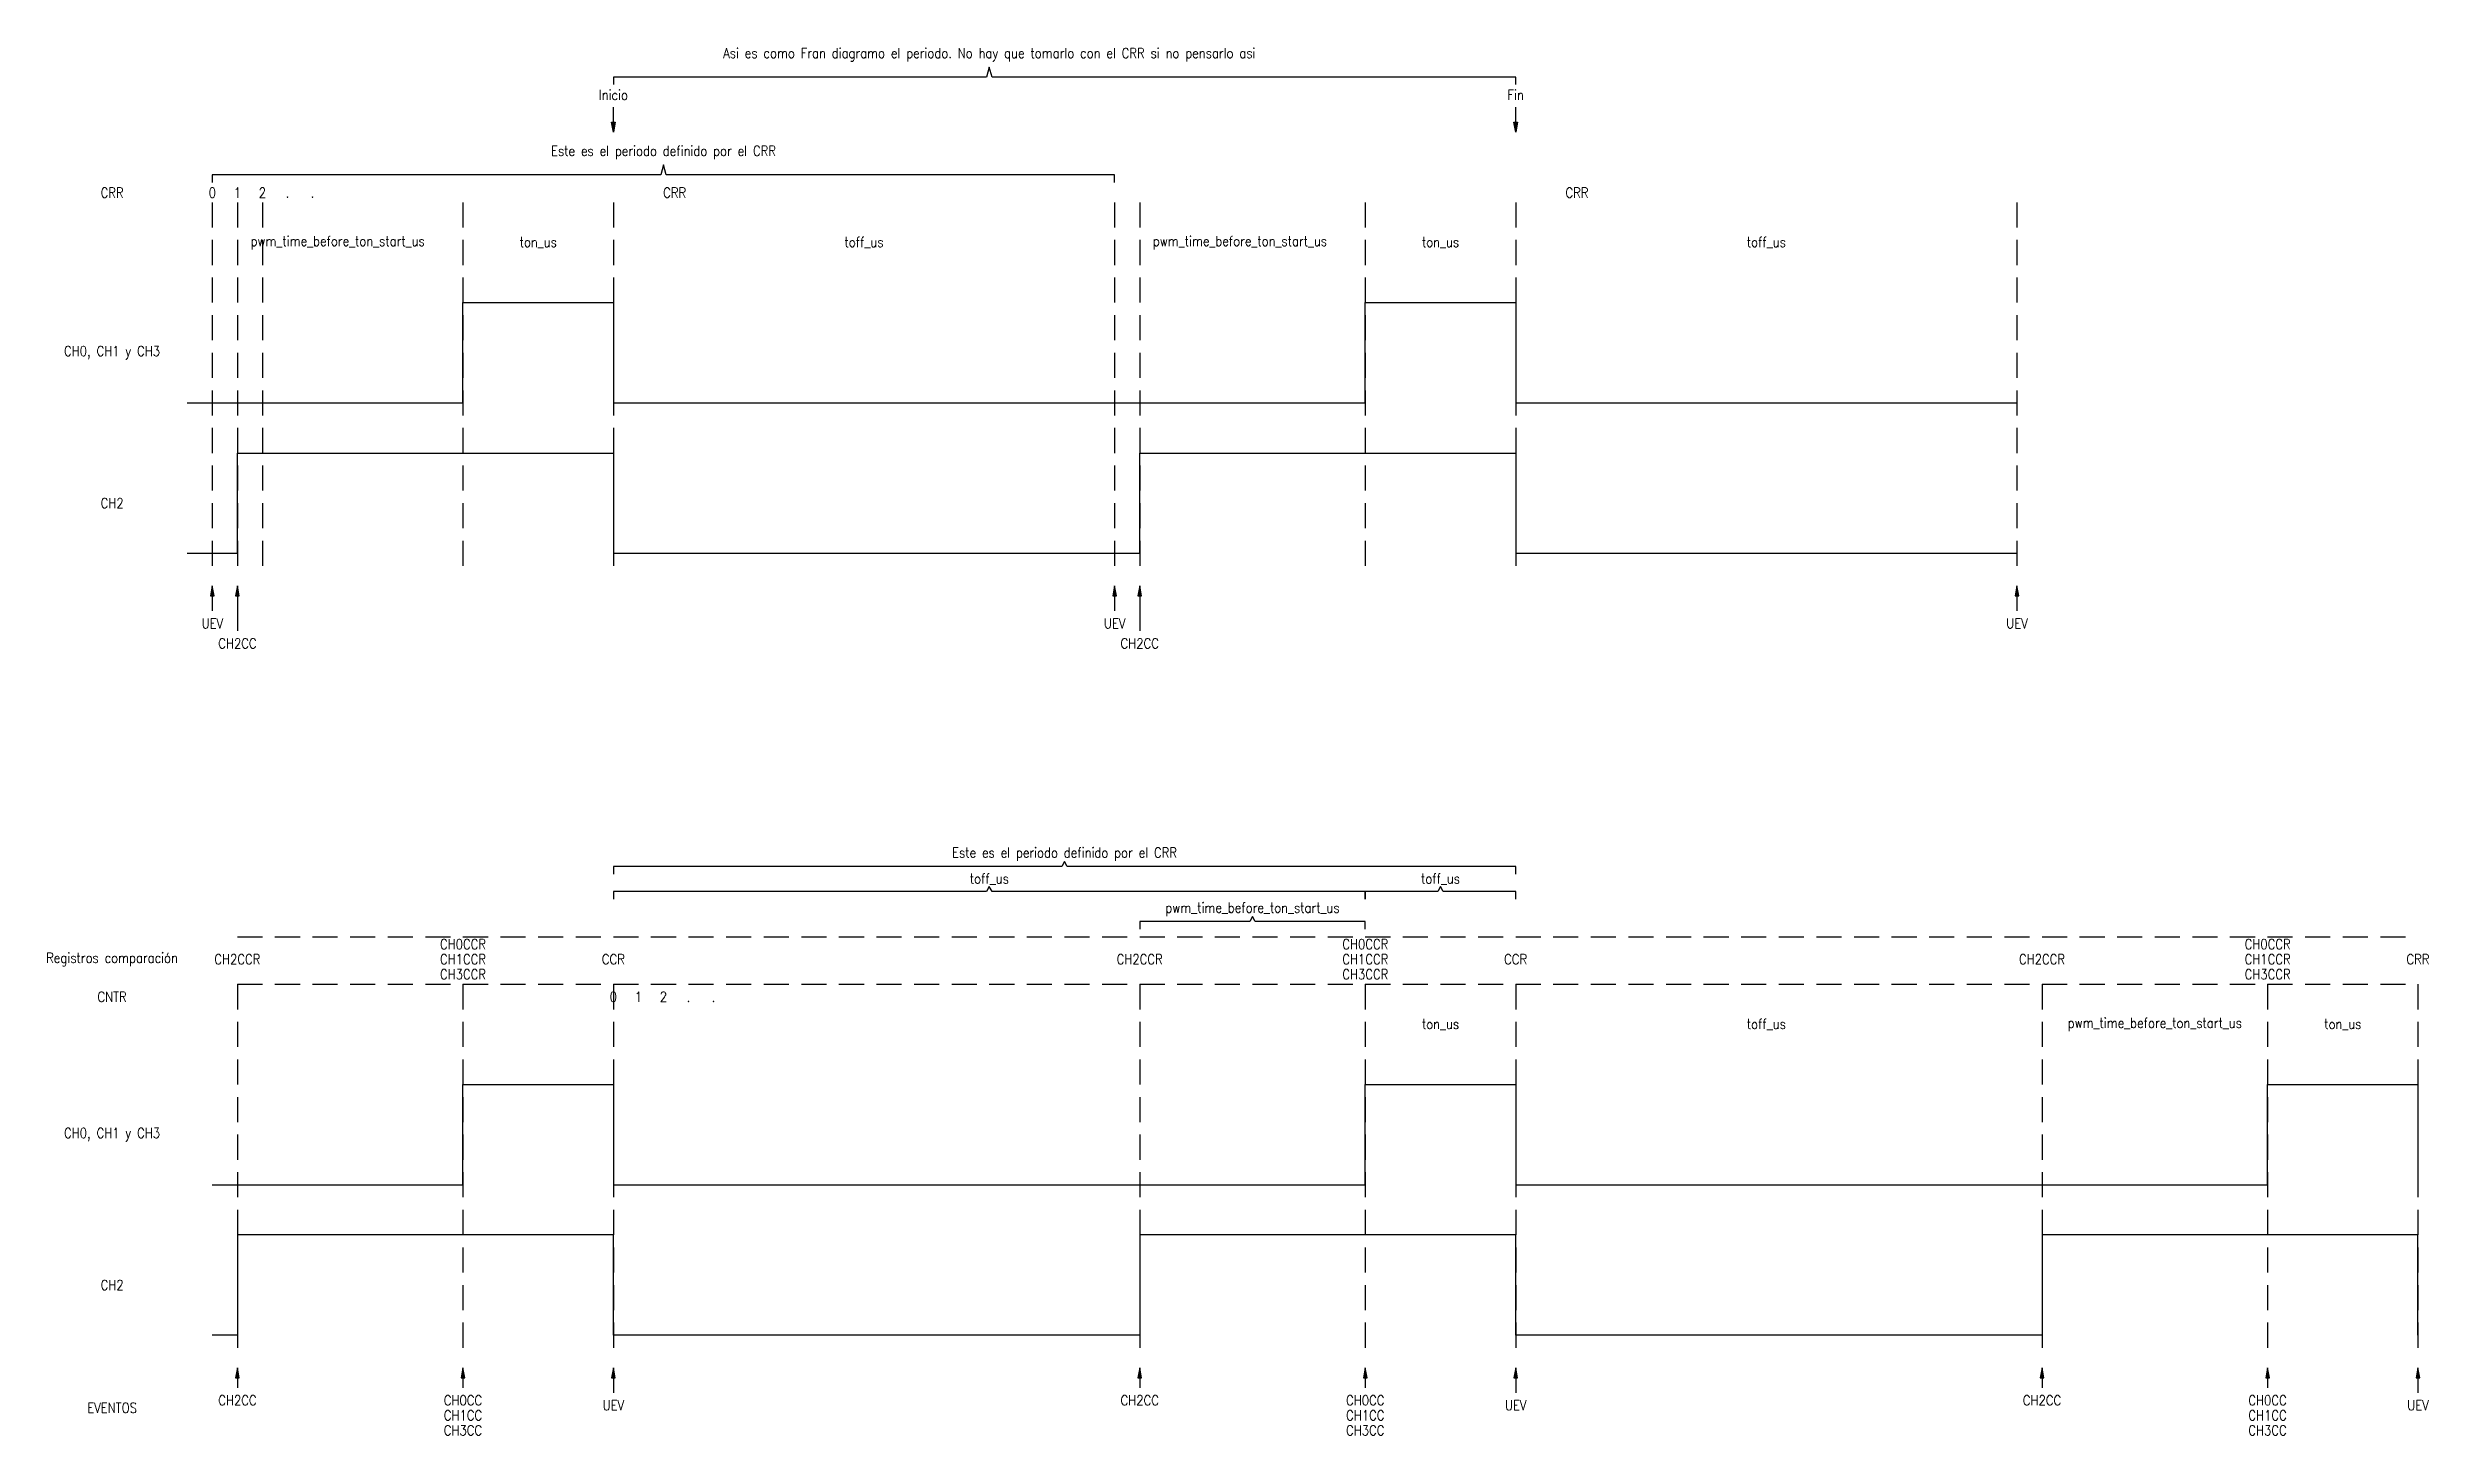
# Model space of a CAD drawing. Header units: millimetres. Extents: x -707 to 1373, y -97 to 993.
# Drawn here: x 529.6 to 1004.6, y 144 to 420.9 of the extents above; entities that cross this region are included whole.
import ezdxf
from ezdxf.enums import TextEntityAlignment as Align

# ---------------------------------------------------------------- set-up
doc = ezdxf.new("R2010")
doc.units = ezdxf.units.MM
doc.header["$MEASUREMENT"] = 0
doc.linetypes.add('DASHED', pattern=[0.75, 0.5, -0.25])
doc.styles.add('RomanS', font='romans.shx', dxfattribs={"width": 0.85})

msp = doc.modelspace()

# ---------------------------------------------------------------- texts
at = {"style": 'RomanS', "width": 0.85}
for s, p in [('Asi es como Fran diagramo el periodo. No hay que tomarlo con el CRR si no pensarlo asi', (717.5, 419.5)), ('Inicio', (642.5, 411.5)), ('Fin', (822.5, 411.5)), ('Este es el periodo definido por el CRR', (652.5, 400)), ('CRR', (542.5, 391.94)), ('0', (562.5, 391.94)), ('1', (567.5, 391.94)), ('2', (572.5, 391.94)), ('.', (577.5, 391.94)), ('.', (582.5, 391.94)), ('CRR', (654.73, 391.94)), ('CRR', (834.73, 391.94)), ('pwm_time_before_ton_start_us', (587.5, 382)), ('ton_us', (627.5, 382)), ('toff_us', (692.5, 382)), ('pwm_time_before_ton_start_us', (767.5, 382)), ('ton_us', (807.5, 382)), ('toff_us', (872.5, 382)), ('CH0, CH1 y CH3', (542.5, 360)), ('CH2', (542.5, 330)), ('UEV', (562.5, 306)), ('UEV', (742.5, 306)), ('UEV', (922.5, 306)), ('CH2CC', (567.5, 302)), ('CH2CC', (747.5, 302)), ('Este es el periodo definido por el CRR', (732.5, 260)), ('toff_us', (717.5, 255)), ('toff_us', (807.5, 255)), ('pwm_time_before_ton_start_us', (770, 249)), ('CH0CCR', (612.5, 242)), ('CH0CCR', (792.5, 242)), ('CH0CCR', (972.5, 242)), ('Registros comparación', (542.5, 239)), ('CH2CCR', (567.5, 239)), ('CH1CCR', (612.5, 239)), ('CCR', (642.5, 239)), ('CH2CCR', (747.5, 239)), ('CH1CCR', (792.5, 239)), ('CCR', (822.5, 239)), ('CH2CCR', (927.5, 239)), ('CH1CCR', (972.5, 239)), ('CRR', (1002.5, 239)), ('CH3CCR', (612.5, 236)), ('CH3CCR', (792.5, 236)), ('CH3CCR', (972.5, 236)), ('CNTR', (542.5, 231.5)), ('0', (642.5, 231.5)), ('1', (647.5, 231.5)), ('2', (652.5, 231.5)), ('.', (657.5, 231.5)), ('.', (662.5, 231.5)), ('ton_us', (807.5, 226)), ('toff_us', (872.5, 226)), ('pwm_time_before_ton_start_us', (950, 226)), ('ton_us', (987.5, 226)), ('CH0, CH1 y CH3', (542.5, 204)), ('CH2', (542.5, 174)), ('CH2CC', (567.5, 151)), ('CH0CC', (612.5, 151)), ('CH2CC', (747.5, 151)), ('CH0CC', (792.5, 151)), ('CH2CC', (927.5, 151)), ('CH0CC', (972.5, 151)), ('EVENTOS', (542.5, 149.5)), ('CH1CC', (612.5, 148)), ('UEV', (642.5, 150)), ('CH1CC', (792.5, 148)), ('UEV', (822.5, 150)), ('CH1CC', (972.5, 148)), ('UEV', (1002.5, 150)), ('CH3CC', (612.5, 145)), ('CH3CC', (792.5, 145)), ('CH3CC', (972.5, 145))]:
    msp.add_text(s, height=2, dxfattribs=at).set_placement(p, align=Align.MIDDLE)

# ---------------------------------------------------------------- hatches: boundary and pattern name
h = msp.add_hatch(color=256)
h.dxf.hatch_style = 1
h.paths.add_polyline_path([(642.5, 404), (642.15, 406), (642.85, 406)])
h = msp.add_hatch(color=256)
h.dxf.hatch_style = 1
h.paths.add_polyline_path([(822.5, 404), (822.15, 406), (822.85, 406)])
h = msp.add_hatch(color=256)
h.dxf.hatch_style = 1
h.paths.add_polyline_path([(562.5, 313.5), (562.15, 311.5), (562.85, 311.5)])
h = msp.add_hatch(color=256)
h.dxf.hatch_style = 1
h.paths.add_polyline_path([(567.5, 313.5), (567.15, 311.5), (567.85, 311.5)])
h = msp.add_hatch(color=256)
h.dxf.hatch_style = 1
h.paths.add_polyline_path([(742.5, 313.5), (742.15, 311.5), (742.85, 311.5)])
h = msp.add_hatch(color=256)
h.dxf.hatch_style = 1
h.paths.add_polyline_path([(747.5, 313.5), (747.15, 311.5), (747.85, 311.5)])
h = msp.add_hatch(color=256)
h.dxf.hatch_style = 1
h.paths.add_polyline_path([(922.5, 313.5), (922.15, 311.5), (922.85, 311.5)])
h = msp.add_hatch(color=256)
h.dxf.hatch_style = 1
h.paths.add_polyline_path([(567.5, 157.5), (567.15, 155.5), (567.85, 155.5)])
h = msp.add_hatch(color=256)
h.dxf.hatch_style = 1
h.paths.add_polyline_path([(612.5, 157.5), (612.15, 155.5), (612.85, 155.5)])
h = msp.add_hatch(color=256)
h.dxf.hatch_style = 1
h.paths.add_polyline_path([(642.5, 157.5), (642.15, 155.5), (642.85, 155.5)])
h = msp.add_hatch(color=256)
h.dxf.hatch_style = 1
h.paths.add_polyline_path([(747.5, 157.5), (747.15, 155.5), (747.85, 155.5)])
h = msp.add_hatch(color=256)
h.dxf.hatch_style = 1
h.paths.add_polyline_path([(792.5, 157.5), (792.15, 155.5), (792.85, 155.5)])
h = msp.add_hatch(color=256)
h.dxf.hatch_style = 1
h.paths.add_polyline_path([(822.5, 157.5), (822.15, 155.5), (822.85, 155.5)])
h = msp.add_hatch(color=256)
h.dxf.hatch_style = 1
h.paths.add_polyline_path([(927.5, 157.5), (927.15, 155.5), (927.85, 155.5)])
h = msp.add_hatch(color=256)
h.dxf.hatch_style = 1
h.paths.add_polyline_path([(972.5, 157.5), (972.15, 155.5), (972.85, 155.5)])
h = msp.add_hatch(color=256)
h.dxf.hatch_style = 1
h.paths.add_polyline_path([(1002.5, 157.5), (1002.15, 155.5), (1002.85, 155.5)])

# ---------------------------------------------------------------- linework, layer by layer
for points in [[(822.5, 413.5), (822.5, 415), (718.04, 415), (717.5, 417), (716.96, 415), (642.5, 415), (642.5, 413.5)], [(642.5, 404), (642.5, 409)], [(822.5, 404), (822.5, 409)], [(742.5, 394), (742.5, 395.5), (653.04, 395.5), (652.5, 397.5), (651.96, 395.5), (562.5, 395.5), (562.5, 394)], [(557.5, 350), (612.5, 350), (612.5, 370), (642.5, 370), (642.5, 350), (742.5, 350)], [(742.5, 350), (792.5, 350), (792.5, 370), (822.5, 370), (822.5, 350), (922.5, 350)], [(557.5, 320), (567.5, 320), (567.5, 340), (642.5, 340), (642.5, 320), (747.5, 320)], [(747.5, 320), (747.5, 320), (747.5, 340), (822.5, 340), (822.5, 320), (922.5, 320)], [(562.5, 313.5), (562.5, 308.5)], [(567.5, 313.5), (567.5, 304.5)], [(742.5, 313.5), (742.5, 308.5)], [(747.5, 313.5), (747.5, 304.5)], [(922.5, 313.5), (922.5, 308.5)], [(822.5, 256), (822.5, 257.5), (733.04, 257.5), (732.5, 258.5), (731.96, 257.5), (642.5, 257.5), (642.5, 256)], [(792.5, 251), (792.5, 252.5), (718.04, 252.5), (717.5, 253.5), (716.96, 252.5), (642.5, 252.5), (642.5, 251)], [(822.5, 251), (822.5, 252.5), (808.04, 252.5), (807.5, 253.5), (806.96, 252.5), (792.5, 252.5), (792.5, 251)], [(792.5, 245), (792.5, 246.5), (770.54, 246.5), (770, 247.5), (769.46, 246.5), (747.5, 246.5), (747.5, 245)], [(562.5, 194), (612.5, 194), (612.5, 214), (642.5, 214), (642.5, 194), (642.5, 194)], [(642.5, 194), (792.5, 194), (792.5, 214), (822.5, 214), (822.5, 194), (822.5, 194)], [(822.5, 194), (972.5, 194), (972.5, 214), (1002.5, 214), (1002.5, 194), (1002.5, 194)], [(642.5, 164), (642.5, 164), (642.5, 184), (567.5, 184), (567.5, 164), (562.5, 164)], [(822.5, 164), (822.5, 164), (822.5, 184), (747.5, 184), (747.5, 164), (642.5, 164)], [(1002.5, 164), (1002.5, 164), (1002.5, 184), (927.5, 184), (927.5, 164), (822.5, 164)], [(567.5, 157.5), (567.5, 153.5)], [(612.5, 157.5), (612.5, 153.5)], [(642.5, 157.5), (642.5, 152.5)], [(747.5, 157.5), (747.5, 153.5)], [(792.5, 157.5), (792.5, 153.5)], [(822.5, 157.5), (822.5, 152.5)], [(927.5, 157.5), (927.5, 153.5)], [(972.5, 157.5), (972.5, 153.5)], [(1002.5, 157.5), (1002.5, 152.5)]]:
    msp.add_lwpolyline(points)
for points in [[(642.5, 404), (642.15, 406), (642.85, 406)], [(822.5, 404), (822.15, 406), (822.85, 406)], [(562.5, 313.5), (562.15, 311.5), (562.85, 311.5)], [(567.5, 313.5), (567.15, 311.5), (567.85, 311.5)], [(742.5, 313.5), (742.15, 311.5), (742.85, 311.5)], [(747.5, 313.5), (747.15, 311.5), (747.85, 311.5)], [(922.5, 313.5), (922.15, 311.5), (922.85, 311.5)], [(567.5, 157.5), (567.15, 155.5), (567.85, 155.5)], [(612.5, 157.5), (612.15, 155.5), (612.85, 155.5)], [(642.5, 157.5), (642.15, 155.5), (642.85, 155.5)], [(747.5, 157.5), (747.15, 155.5), (747.85, 155.5)], [(792.5, 157.5), (792.15, 155.5), (792.85, 155.5)], [(822.5, 157.5), (822.15, 155.5), (822.85, 155.5)], [(927.5, 157.5), (927.15, 155.5), (927.85, 155.5)], [(972.5, 157.5), (972.15, 155.5), (972.85, 155.5)], [(1002.5, 157.5), (1002.15, 155.5), (1002.85, 155.5)]]:
    msp.add_lwpolyline(points, close=True)
at = {"color": 1, "linetype": 'DASHED', "ltscale": 10}
for points in [[(562.5, 390), (562.5, 316)], [(567.5, 390), (567.5, 316)], [(572.5, 390), (572.5, 316)], [(612.5, 390), (612.5, 316)], [(642.5, 390), (642.5, 316)], [(742.5, 390), (742.5, 316)], [(747.5, 390), (747.5, 316)], [(792.5, 390), (792.5, 316)], [(822.5, 390), (822.5, 316)], [(922.5, 390), (922.5, 316)], [(567.5, 243.5), (1002.5, 243.5)], [(567.5, 234), (567.5, 160)], [(567.5, 234), (1002.5, 234)], [(612.5, 234), (612.5, 160)], [(642.5, 234), (642.5, 160)], [(747.5, 234), (747.5, 160)], [(792.5, 234), (792.5, 160)], [(822.5, 234), (822.5, 160)], [(927.5, 234), (927.5, 160)], [(972.5, 234), (972.5, 160)], [(1002.5, 234), (1002.5, 160)]]:
    msp.add_lwpolyline(points, dxfattribs=at)

msp.set_redraw_order([(e.dxf.handle, doc.entitydb.next_handle()) for e in msp.query("TEXT MTEXT ATTDEF DIMENSION ARC_DIMENSION")])  # texts and dimensions are drawn at this point

doc.saveas('drawing.dxf')
